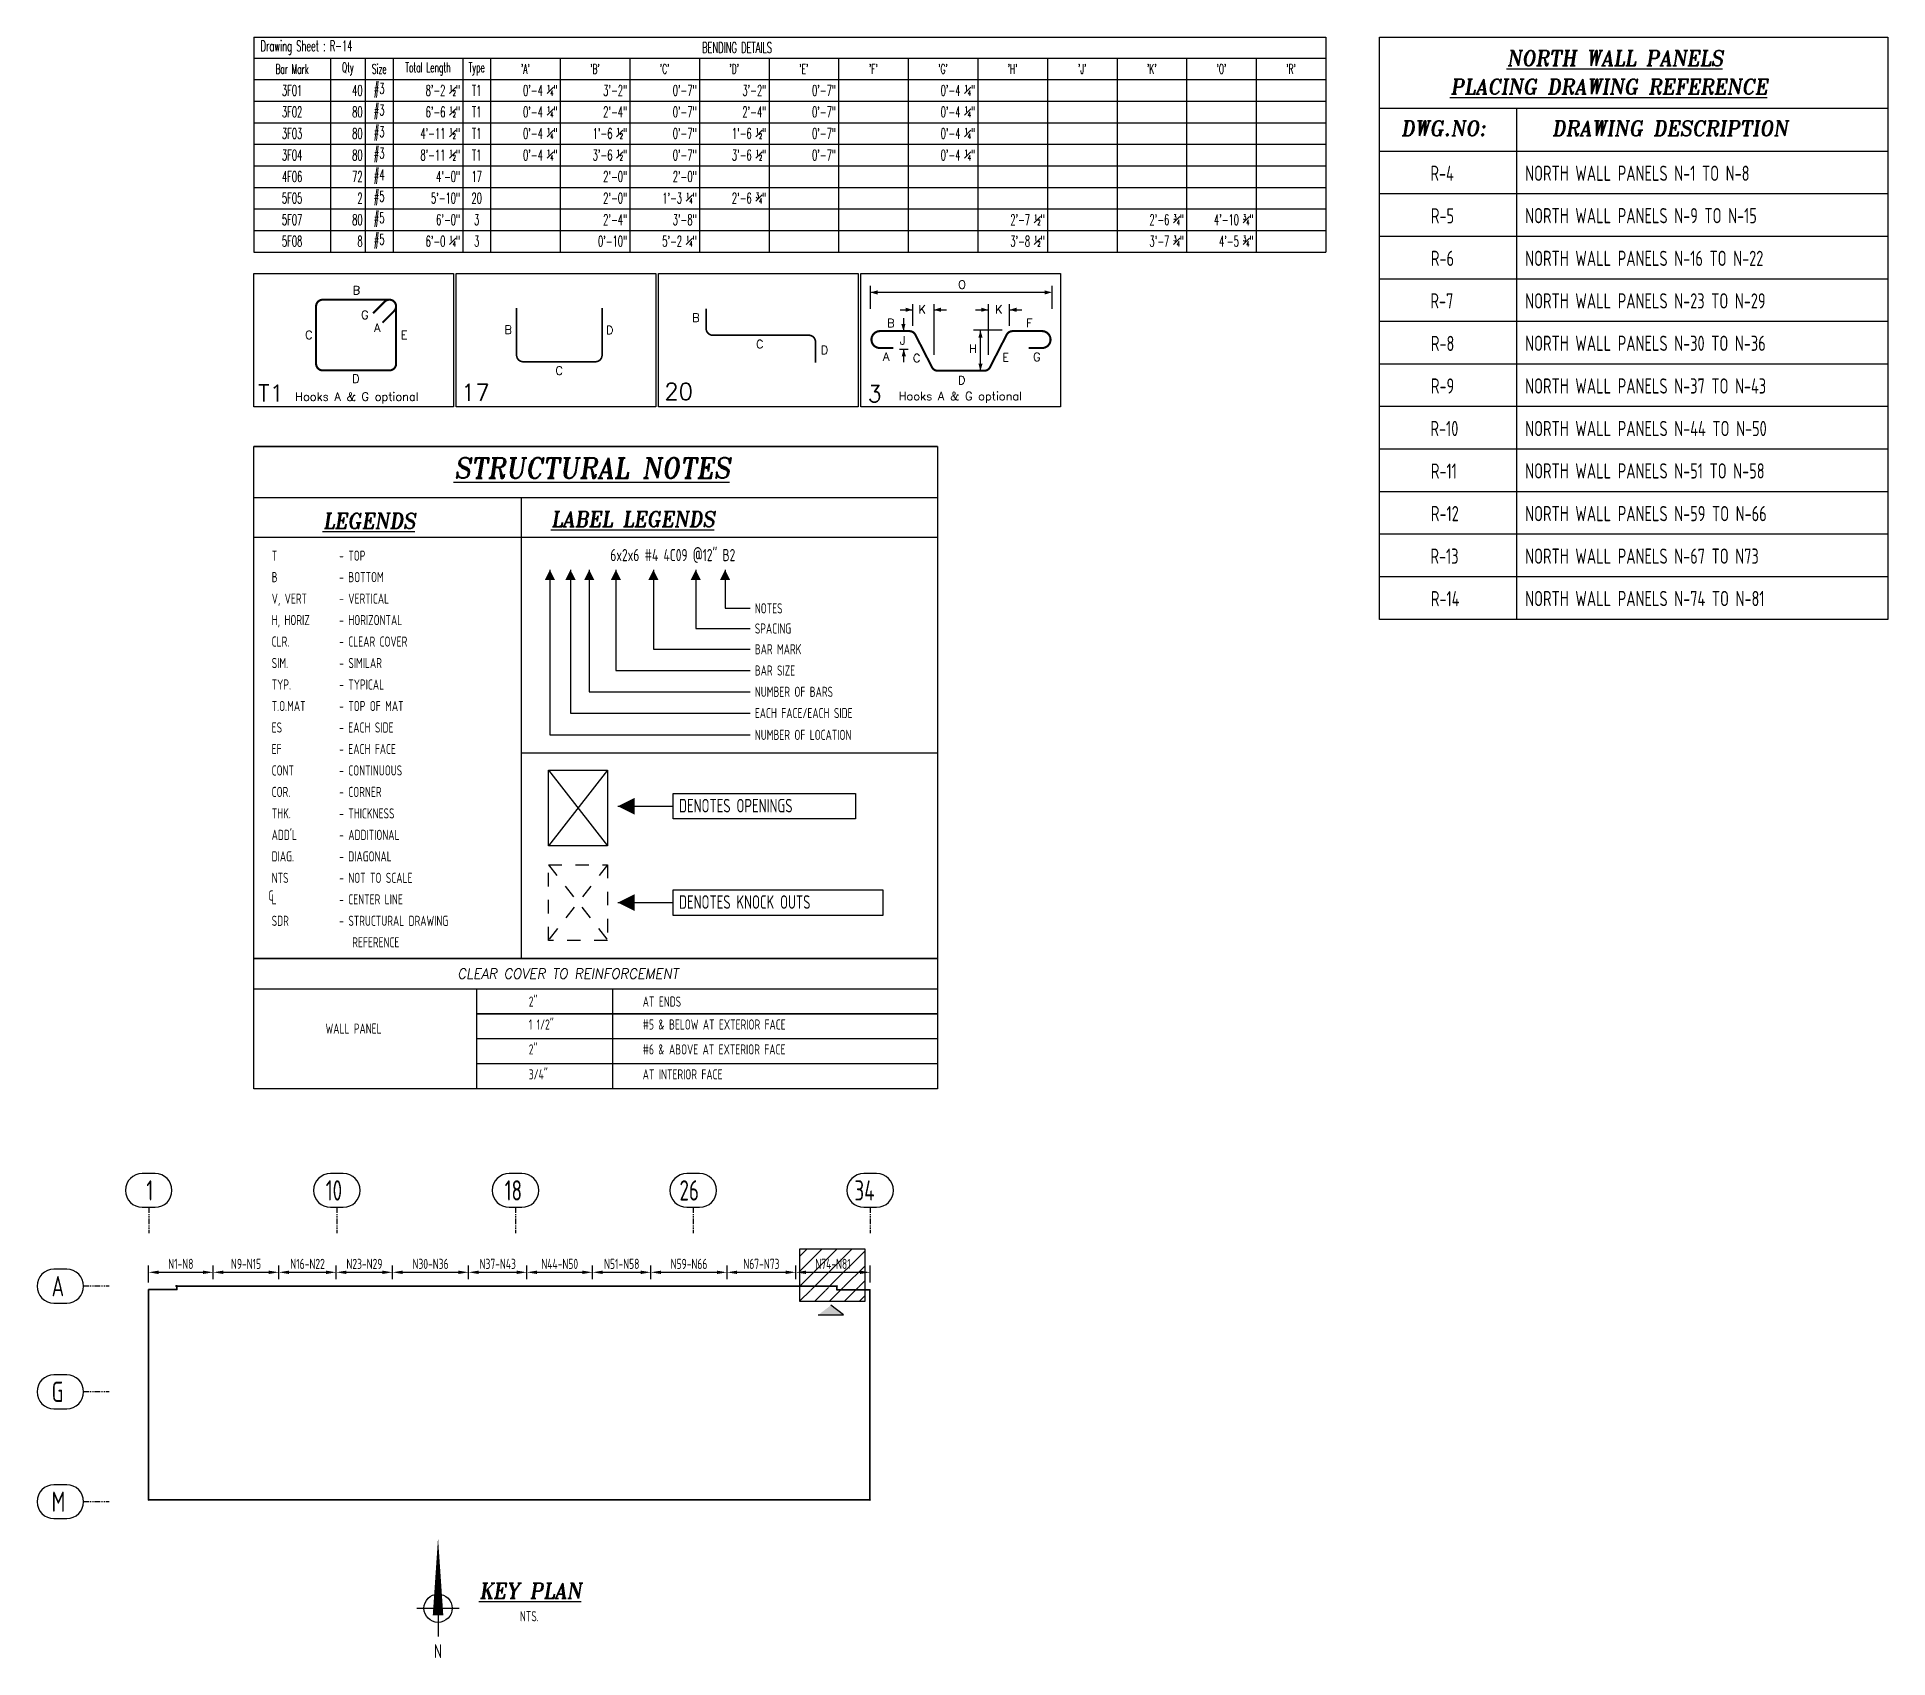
# Model space of a CAD drawing. Header units: inches. Extents: x -3675 to 11984, y -3832 to 1837.
# Drawn here: x 11295.8 to 11706.3, y -3831.4 to -3471.9 of the extents above; entities that cross this region are included whole.
import ezdxf
from ezdxf.enums import TextEntityAlignment as Align

# ---------------------------------------------------------------- set-up
doc = ezdxf.new("R2010")
doc.units = ezdxf.units.IN
doc.header["$MEASUREMENT"] = 0
doc.linetypes.add('HIDDEN', pattern=[6, 3, -3])
doc.linetypes.add('PHANTOM', pattern=[2.5, 1.25, -0.25, 0.25, -0.25, 0.25, -0.25])
doc.layers.get('0').update_dxf_attribs({"linetype": 'CONTINUOUS'})
doc.layers.get('Defpoints').update_dxf_attribs({"linetype": 'CONTINUOUS'})
for name, color, linetype in [('0-25', 7, 'CONTINUOUS'), ('0-25TEXT', 7, 'CONTINUOUS'), ('0-35', 3, 'CONTINUOUS'), ('0-35TEXT', 3, 'CONTINUOUS'), ('0-50', 10, 'CONTINUOUS'), ('BARLIST', 7, 'CONTINUOUS'), ('CADS-BAR-SKETCH', 7, 'CONTINUOUS'), ('GRID', 8, 'PHANTOM'), ('Hatch', 253, 'CONTINUOUS'), ('Hgblock', 7, 'CONTINUOUS'), ('hidden', 7, 'HIDDEN')]:
    doc.layers.add(name, color=color, linetype=linetype)
doc.styles.add('AR', font='ARCHQUIK.shx', dxfattribs={"width": 0.8})
doc.styles.add('ROMANS', font='romans.shx', dxfattribs={"width": 0.57})
doc.styles.add('ROMANT', font='romant')
doc.dimstyles.new('CADS_DIM_48', dxfattribs={"dimscale": 48, "dimtxt": 0.09375, "dimasz": 0.09375, "dimexe": 0.0625, "dimexo": 0.0625, "dimgap": 0.09375, "dimtad": 0, "dimtih": 1, "dimtoh": 1, "dimzin": 1, "dimdsep": 46, "dimlunit": 4, "dimtxsty": 'AR', "dimblk": 'CLOSED', "dimcen": 0.1875, "dimadec": 0, "dimazin": 0, "dimtfac": 1, "dimtofl": 0, "dimtmove": 0, "dimatfit": 1, "dimldrblk": 'DOTBLANK', "dimfxl": 1, "dimtzin": 0, "dimarcsym": 0})

msp = doc.modelspace()

# ---------------------------------------------------------------- texts
at = {"linetype": 'Continuous', "style": 'ROMANT', "oblique": 9, "width": 0.95}
for s, height, p in [('%%UNORTH WALL PANELS', 3.375, (11621.77811, -3478.26836)), ('%%UPLACING DRAWING REFERENCE', 3.375, (11609.25598, -3484.60463)), ('DWG.NO:', 3.375, (11598.29743, -3493.83685)), ('DRAWING DESCRIPTION', 3.375, (11631.77717, -3493.83685)), ('CLEAR COVER TO REINFORCEMENT', 2.25, (11389.04361, -3680.76588))]:
    msp.add_text(s, height=height, dxfattribs=at).set_placement(p)
for s, height, p in [('%%USTRUCTURAL NOTES', 4.5, (11418.91605, -3569.72566)), ('%%ULEGENDS', 3.375, (11369.48352, -3580.91105)), ('%%ULABEL LEGENDS', 3.375, (11427.96326, -3580.50654))]:
    msp.add_text(s, height=height, dxfattribs=at).set_placement(p, align=Align.CENTER)
at = {"color": 7, "linetype": 'Continuous', "style": 'ROMANT', "oblique": 9, "width": 0.95}
msp.add_text('%%UKEY PLAN', height=3.375, dxfattribs=at).set_placement((11405.23078, -3818.21334), align=Align.CENTER)
at = {"layer": '0-35', "style": 'AR', "width": 0.8}
for s, p in [('R-4', (11604.82774, -3503.7994)), ('NORTH WALL PANELS N-1 TO N-8', (11625.83752, -3503.7994)), ('R-5', (11604.93071, -3513.2355)), ('NORTH WALL PANELS N-9 TO N-15', (11625.83752, -3513.20192)), ('R-6', (11604.93071, -3522.6716)), ('NORTH WALL PANELS N-16 TO N-22', (11625.83752, -3522.6716)), ('R-7', (11604.82774, -3532.1077)), ('NORTH WALL PANELS N-23 TO N-29', (11625.83752, -3532.1077)), ('R-8', (11604.93071, -3541.5438)), ('NORTH WALL PANELS N-30 TO N-36', (11625.83752, -3541.51022)), ('R-9', (11604.93071, -3550.97991)), ('NORTH WALL PANELS N-37 TO N-43', (11625.83752, -3550.97991)), ('R-10', (11604.82774, -3560.41601)), ('NORTH WALL PANELS N-44 TO N-50', (11625.83752, -3560.41601)), ('R-11', (11604.93071, -3569.85211)), ('NORTH WALL PANELS N-51 TO N-58', (11625.83752, -3569.81852)), ('R-12', (11604.93071, -3579.28821)), ('NORTH WALL PANELS N-59 TO N-66', (11625.83752, -3579.28821)), ('R-13', (11604.82774, -3588.72431)), ('NORTH WALL PANELS N-67 TO N73', (11625.83752, -3588.72431)), ('R-14', (11604.93071, -3598.16041)), ('NORTH WALL PANELS N-74 TO N-81', (11625.83752, -3598.12682))]:
    msp.add_text(s, height=3.375, dxfattribs=at).set_placement(p)
at = {"layer": '0-35TEXT', "style": 'AR', "width": 0.8}
for s, height, p in [('T', 2.25, (11347.8359, -3588.05152)), ('- TOP', 2.25, (11362.8141, -3588.05152)), ('B', 2.25, (11347.8359, -3592.8158)), ('- BOTTOM', 2.25, (11362.8141, -3592.8158)), ('V, VERT', 2.25, (11347.8359, -3597.58008)), ('- VERTICAL', 2.25, (11362.8141, -3597.58008)), ('H, HORIZ', 2.25, (11347.8359, -3602.34436)), ('- HORIZONTAL', 2.25, (11362.8141, -3602.34436)), ('NOTES', 2.25, (11454.98407, -3599.73202)), ('SPACING', 2.25, (11454.98407, -3604.21222)), ('CLR.', 2.25, (11347.8359, -3607.10864)), ('- CLEAR COVER', 2.25, (11362.8141, -3607.10864)), ('BAR MARK', 2.25, (11454.98407, -3608.8117)), ('SIM.', 2.25, (11347.8359, -3611.87293)), ('- SIMILAR', 2.25, (11362.8141, -3611.87293)), ('BAR SIZE', 2.25, (11454.98407, -3613.5304)), ('TYP.', 2.25, (11347.8359, -3616.63721)), ('- TYPICAL', 2.25, (11362.8141, -3616.63721)), ('NUMBER OF BARS', 2.25, (11454.98407, -3618.24911)), ('T.O.MAT', 2.25, (11347.8359, -3621.40149)), ('- TOP OF MAT', 2.25, (11362.8141, -3621.40149)), ('EACH FACE/EACH SIDE', 2.25, (11454.98407, -3622.96781)), ('ES', 2.25, (11347.8359, -3626.16577)), ('- EACH SIDE', 2.25, (11362.8141, -3626.16577)), ('EF', 2.25, (11347.8359, -3630.93005)), ('- EACH FACE', 2.25, (11362.8141, -3630.93005)), ('NUMBER OF LOCATION', 2.25, (11454.98407, -3627.80579)), ('CONT', 2.25, (11347.8359, -3635.69433)), ('- CONTINUOUS', 2.25, (11362.8141, -3635.69433)), ('COR.', 2.25, (11347.8359, -3640.45861)), ('- CORNER', 2.25, (11362.8141, -3640.45861)), ('DENOTES OPENINGS', 3, (11438.18372, -3643.87785)), ('THK.', 2.25, (11347.8359, -3645.22289)), ('- THICKNESS', 2.25, (11362.8141, -3645.22289)), ("ADD'L", 2.25, (11347.8359, -3649.98717)), ('- ADDITIONAL', 2.25, (11362.8141, -3649.98717)), ('DIAG.', 2.25, (11347.8359, -3654.75145)), ('- DIAGONAL', 2.25, (11362.8141, -3654.75145)), ('NTS', 2.25, (11347.8359, -3659.51573)), ('- NOT TO SCALE', 2.25, (11362.8141, -3659.51573)), ('- CENTER LINE', 2.25, (11362.8141, -3664.28001)), ('DENOTES KNOCK OUTS', 3, (11438.18372, -3665.25477)), ('SDR', 2.25, (11347.8359, -3669.04429)), ('- STRUCTURAL DRAWING', 2.25, (11362.8141, -3669.04429)), ('REFERENCE', 2.25, (11365.70347, -3673.80857)), ('2"', 2.25, (11404.85874, -3686.95626)), ('AT ENDS', 2.25, (11430.13187, -3686.95626)), ('1 1/2"', 2.25, (11404.85874, -3692.04356)), ('#5 & BELOW AT EXTERIOR FACE  ', 2.25, (11430.13187, -3692.04356)), ('WALL PANEL', 2.25, (11359.77967, -3692.94744)), ('2"', 2.25, (11404.85874, -3697.56924)), ('#6 & ABOVE AT EXTERIOR FACE   ', 2.25, (11430.13187, -3697.56924)), ('3/4"', 2.25, (11404.85874, -3703.09491)), ('AT INTERIOR FACE   ', 2.25, (11430.13187, -3703.09491)), ('NTS.', 2.25, (11402.89523, -3823.29054))]:
    msp.add_text(s, height=height, dxfattribs=at).set_placement(p)
msp.add_text('6x2x6 #4 4C09 @12" B2', height=2.7, dxfattribs=at).set_placement((11450.65683, -3588.15038), align=Align.RIGHT)
at = {"layer": '0-50', "style": 'AR', "width": 0.8}
for s, p in [('1', (11320.03515, -3729.96567)), ('10', (11359.8187, -3729.96567)), ('18', (11399.50824, -3729.96567)), ('26', (11438.27754, -3729.96567)), ('34', (11477.08506, -3729.96567)), ('A', (11299.04268, -3751.19742)), ('G', (11299.04268, -3774.63317)), ('M', (11299.04268, -3799.00594))]:
    msp.add_text(s, height=4.5, dxfattribs=at).set_placement(p)

# ---------------------------------------------------------------- blocks, each defined once
blk = doc.blocks.new('leadrblk')
blk.add_lwpolyline([(0, 0, 0, 1, 0), (1, 0, 1, 1, 0)], format="xyseb")
blk = doc.blocks.new('A$C2A293661')
at = {"layer": '0-35TEXT', "style": 'AR', "width": 0.8}
for s, p in [('C', (-0.72, 0.84)), ('L', (0, 0))]:
    blk.add_text(s, height=2.25, dxfattribs=at).set_placement(p)
blk = doc.blocks.new('*D1264')
at = {"layer": '0-35', "color": 0, "lineweight": -2, "transparency": 16777216}
for p, q in [((11320.49, -3748.17), (11320.49, -3744.38)), ((11322.74, -3745.88), (11332.62, -3745.88)), ((11334.87, -3747.38), (11334.87, -3744.38))]:
    blk.add_line(p, q, dxfattribs=at)
at = {"layer": '0-35', "color": 0, "transparency": 16777216}
for points in [[(11322.74, -3745.51), (11322.74, -3746.26), (11320.49, -3745.88)], [(11332.62, -3745.51), (11332.62, -3746.26), (11334.87, -3745.88)]]:
    blk.add_solid(points, dxfattribs=at)
at = {"layer": 'Defpoints', "color": 0, "transparency": 16777216}
for p in [(11334.87, -3745.88), (11320.49, -3749.67), (11334.87, -3748.88)]:
    blk.add_point(p, dxfattribs=at)
at = {"layer": '0-35', "color": 0, "transparency": 16777216, "insert": (11327.68, -3744.01), "char_height": 2.25, "attachment_point": 5, "style": 'AR'}
blk.add_mtext('N1-N8', dxfattribs=at)
blk = doc.blocks.new('_DotBlank')
at = {"layer": '0-35', "color": 0, "lineweight": -2}
blk.add_line((-0.5, 0), (-1, 0), dxfattribs=at)
blk.add_circle((0, 0), 0.5, dxfattribs=at)
blk = doc.blocks.new('*D1265')
at = {"layer": '0-35', "color": 0, "lineweight": -2, "transparency": 16777216}
for p, q in [((11334.87, -3747.38), (11334.87, -3744.38)), ((11337.12, -3745.88), (11347.18, -3745.88)), ((11349.43, -3747.38), (11349.43, -3744.38))]:
    blk.add_line(p, q, dxfattribs=at)
at = {"layer": '0-35', "color": 0, "transparency": 16777216}
for points in [[(11337.12, -3745.51), (11337.12, -3746.26), (11334.87, -3745.88)], [(11347.18, -3745.51), (11347.18, -3746.26), (11349.43, -3745.88)]]:
    blk.add_solid(points, dxfattribs=at)
at = {"layer": 'Defpoints', "color": 0, "transparency": 16777216}
for p in [(11349.43, -3745.88), (11334.87, -3748.88), (11349.43, -3748.88)]:
    blk.add_point(p, dxfattribs=at)
at = {"layer": '0-35', "color": 0, "transparency": 16777216, "insert": (11342.15, -3744.01), "char_height": 2.25, "attachment_point": 5, "style": 'AR'}
blk.add_mtext('N9-N15', dxfattribs=at)
blk = doc.blocks.new('*D1266')
at = {"layer": '0-35', "color": 0, "lineweight": -2, "transparency": 16777216}
for p, q in [((11349.43, -3747.38), (11349.43, -3744.38)), ((11351.68, -3745.88), (11359.91, -3745.88)), ((11362.16, -3747.38), (11362.16, -3744.38))]:
    blk.add_line(p, q, dxfattribs=at)
at = {"layer": '0-35', "color": 0, "transparency": 16777216}
for points in [[(11351.68, -3745.51), (11351.68, -3746.26), (11349.43, -3745.88)], [(11359.91, -3745.51), (11359.91, -3746.26), (11362.16, -3745.88)]]:
    blk.add_solid(points, dxfattribs=at)
at = {"layer": 'Defpoints', "color": 0, "transparency": 16777216}
for p in [(11362.16, -3745.88), (11349.43, -3748.88), (11362.16, -3748.88)]:
    blk.add_point(p, dxfattribs=at)
at = {"layer": '0-35', "color": 0, "transparency": 16777216, "insert": (11355.79, -3744.01), "char_height": 2.25, "attachment_point": 5, "style": 'AR'}
blk.add_mtext('N16-N22', dxfattribs=at)
blk = doc.blocks.new('*D1267')
at = {"layer": '0-35', "color": 0, "lineweight": -2, "transparency": 16777216}
for p, q in [((11362.16, -3747.38), (11362.16, -3744.38)), ((11364.41, -3745.88), (11372.38, -3745.88)), ((11374.63, -3747.38), (11374.63, -3744.38))]:
    blk.add_line(p, q, dxfattribs=at)
at = {"layer": '0-35', "color": 0, "transparency": 16777216}
for points in [[(11364.41, -3745.51), (11364.41, -3746.26), (11362.16, -3745.88)], [(11372.38, -3745.51), (11372.38, -3746.26), (11374.63, -3745.88)]]:
    blk.add_solid(points, dxfattribs=at)
at = {"layer": 'Defpoints', "color": 0, "transparency": 16777216}
for p in [(11374.63, -3745.88), (11362.16, -3748.88), (11374.63, -3748.88)]:
    blk.add_point(p, dxfattribs=at)
at = {"layer": '0-35', "color": 0, "transparency": 16777216, "insert": (11368.4, -3744.01), "char_height": 2.25, "attachment_point": 5, "style": 'AR'}
blk.add_mtext('N23-N29', dxfattribs=at)
blk = doc.blocks.new('*D1268')
at = {"layer": '0-35', "color": 0, "lineweight": -2, "transparency": 16777216}
for p, q in [((11374.63, -3747.38), (11374.63, -3744.38)), ((11376.88, -3745.88), (11389.25, -3745.88)), ((11391.5, -3747.38), (11391.5, -3744.38))]:
    blk.add_line(p, q, dxfattribs=at)
at = {"layer": '0-35', "color": 0, "transparency": 16777216}
for points in [[(11376.88, -3745.51), (11376.88, -3746.26), (11374.63, -3745.88)], [(11389.25, -3745.51), (11389.25, -3746.26), (11391.5, -3745.88)]]:
    blk.add_solid(points, dxfattribs=at)
at = {"layer": 'Defpoints', "color": 0, "transparency": 16777216}
for p in [(11391.5, -3745.88), (11374.63, -3748.88), (11391.5, -3748.88)]:
    blk.add_point(p, dxfattribs=at)
at = {"layer": '0-35', "color": 0, "transparency": 16777216, "insert": (11383.07, -3744.01), "char_height": 2.25, "attachment_point": 5, "style": 'AR'}
blk.add_mtext('N30-N36', dxfattribs=at)
blk = doc.blocks.new('*D1269')
at = {"layer": '0-35', "color": 0, "lineweight": -2, "transparency": 16777216}
for p, q in [((11391.5, -3747.38), (11391.5, -3744.38)), ((11393.75, -3745.88), (11402.19, -3745.88)), ((11404.44, -3747.38), (11404.44, -3744.38))]:
    blk.add_line(p, q, dxfattribs=at)
at = {"layer": '0-35', "color": 0, "transparency": 16777216}
for points in [[(11393.75, -3745.51), (11393.75, -3746.26), (11391.5, -3745.88)], [(11402.19, -3745.51), (11402.19, -3746.26), (11404.44, -3745.88)]]:
    blk.add_solid(points, dxfattribs=at)
at = {"layer": 'Defpoints', "color": 0, "transparency": 16777216}
for p in [(11404.44, -3745.88), (11391.5, -3748.88), (11404.44, -3748.88)]:
    blk.add_point(p, dxfattribs=at)
at = {"layer": '0-35', "color": 0, "transparency": 16777216, "insert": (11397.97, -3744.01), "char_height": 2.25, "attachment_point": 5, "style": 'AR'}
blk.add_mtext('N37-N43', dxfattribs=at)
blk = doc.blocks.new('*D1270')
at = {"layer": '0-35', "color": 0, "lineweight": -2, "transparency": 16777216}
for p, q in [((11404.44, -3747.38), (11404.44, -3744.38)), ((11406.69, -3745.88), (11416.75, -3745.88)), ((11419, -3747.38), (11419, -3744.38))]:
    blk.add_line(p, q, dxfattribs=at)
at = {"layer": '0-35', "color": 0, "transparency": 16777216}
for points in [[(11406.69, -3745.51), (11406.69, -3746.26), (11404.44, -3745.88)], [(11416.75, -3745.51), (11416.75, -3746.26), (11419, -3745.88)]]:
    blk.add_solid(points, dxfattribs=at)
at = {"layer": 'Defpoints', "color": 0, "transparency": 16777216}
for p in [(11419, -3745.88), (11404.44, -3748.88), (11419, -3748.88)]:
    blk.add_point(p, dxfattribs=at)
at = {"layer": '0-35', "color": 0, "transparency": 16777216, "insert": (11411.72, -3744.01), "char_height": 2.25, "attachment_point": 5, "style": 'AR'}
blk.add_mtext('N44-N50', dxfattribs=at)
blk = doc.blocks.new('*D1271')
at = {"layer": '0-35', "color": 0, "lineweight": -2, "transparency": 16777216}
for p, q in [((11419, -3747.38), (11419, -3744.38)), ((11421.25, -3745.88), (11429.7, -3745.88)), ((11431.95, -3747.38), (11431.95, -3744.38))]:
    blk.add_line(p, q, dxfattribs=at)
at = {"layer": '0-35', "color": 0, "transparency": 16777216}
for points in [[(11421.25, -3745.51), (11421.25, -3746.26), (11419, -3745.88)], [(11429.7, -3745.51), (11429.7, -3746.26), (11431.95, -3745.88)]]:
    blk.add_solid(points, dxfattribs=at)
at = {"layer": 'Defpoints', "color": 0, "transparency": 16777216}
for p in [(11431.95, -3745.88), (11419, -3748.88), (11431.95, -3748.88)]:
    blk.add_point(p, dxfattribs=at)
at = {"layer": '0-35', "color": 0, "transparency": 16777216, "insert": (11425.47, -3744.01), "char_height": 2.25, "attachment_point": 5, "style": 'AR'}
blk.add_mtext('N51-N58', dxfattribs=at)
blk = doc.blocks.new('*D1272')
at = {"layer": '0-35', "color": 0, "lineweight": -2, "transparency": 16777216}
for p, q in [((11431.95, -3747.38), (11431.95, -3744.38)), ((11434.2, -3745.88), (11446.57, -3745.88)), ((11448.82, -3747.38), (11448.82, -3744.38))]:
    blk.add_line(p, q, dxfattribs=at)
at = {"layer": '0-35', "color": 0, "transparency": 16777216}
for points in [[(11434.2, -3745.51), (11434.2, -3746.26), (11431.95, -3745.88)], [(11446.57, -3745.51), (11446.57, -3746.26), (11448.82, -3745.88)]]:
    blk.add_solid(points, dxfattribs=at)
at = {"layer": 'Defpoints', "color": 0, "transparency": 16777216}
for p in [(11448.82, -3745.88), (11431.95, -3748.88), (11448.82, -3748.88)]:
    blk.add_point(p, dxfattribs=at)
at = {"layer": '0-35', "color": 0, "transparency": 16777216, "insert": (11440.39, -3744.01), "char_height": 2.25, "attachment_point": 5, "style": 'AR'}
blk.add_mtext('N59-N66', dxfattribs=at)
blk = doc.blocks.new('*D1273')
at = {"layer": '0-35', "color": 0, "lineweight": -2, "transparency": 16777216}
for p, q in [((11448.82, -3747.38), (11448.82, -3744.38)), ((11451.07, -3745.88), (11461.83, -3745.88)), ((11464.08, -3747.38), (11464.08, -3744.38))]:
    blk.add_line(p, q, dxfattribs=at)
at = {"layer": '0-35', "color": 0, "transparency": 16777216}
for points in [[(11451.07, -3745.51), (11451.07, -3746.26), (11448.82, -3745.88)], [(11461.83, -3745.51), (11461.83, -3746.26), (11464.08, -3745.88)]]:
    blk.add_solid(points, dxfattribs=at)
at = {"layer": 'Defpoints', "color": 0, "transparency": 16777216}
for p in [(11464.08, -3745.88), (11448.82, -3748.88), (11464.08, -3748.88)]:
    blk.add_point(p, dxfattribs=at)
at = {"layer": '0-35', "color": 0, "transparency": 16777216, "insert": (11456.45, -3744.01), "char_height": 2.25, "attachment_point": 5, "style": 'AR'}
blk.add_mtext('N67-N73', dxfattribs=at)
blk = doc.blocks.new('*U1209')
at = {"layer": 'Hgblock', "color": 3}
for p, q in [((-0.375, 0), (0.375, 0)), ((0, 0), (0, -0.5))]:
    blk.add_line(p, q, dxfattribs=at)
blk.add_lwpolyline([(0, 1.25, 0, 0.187, 0), (0, -0.125, 0.187, 0.187, 0)], format="xyseb", dxfattribs=at)
blk.add_circle((0, 0), 0.25, dxfattribs=at)
at = {"layer": 'Hgblock', "color": 3, "style": 'AR', "width": 0.8}
blk.add_text('N', height=0.244, dxfattribs=at).set_placement((0, -0.761), align=Align.MIDDLE)
blk = doc.blocks.new('*D1274')
at = {"layer": '0-35', "color": 0, "lineweight": -2, "transparency": 16777216}
for p, q in [((11464.08, -3747.38), (11464.08, -3744.38)), ((11466.33, -3745.88), (11478.33, -3745.88)), ((11480.58, -3748.17), (11480.58, -3744.38))]:
    blk.add_line(p, q, dxfattribs=at)
at = {"layer": '0-35', "color": 0, "transparency": 16777216}
for points in [[(11466.33, -3745.51), (11466.33, -3746.26), (11464.08, -3745.88)], [(11478.33, -3745.51), (11478.33, -3746.26), (11480.58, -3745.88)]]:
    blk.add_solid(points, dxfattribs=at)
at = {"layer": 'Defpoints', "color": 0, "transparency": 16777216}
for p in [(11480.58, -3745.88), (11464.08, -3748.88), (11480.58, -3749.67)]:
    blk.add_point(p, dxfattribs=at)
at = {"layer": '0-35', "color": 0, "transparency": 16777216, "insert": (11472.33, -3744.01), "char_height": 2.25, "attachment_point": 5, "style": 'AR'}
blk.add_mtext('N74-N81', dxfattribs=at)
blk = doc.blocks.new('*T1352')
at = {"layer": 'BARLIST', "color": 0, "linetype": 'ByBlock', "lineweight": -2, "transparency": 16777216}
for p, q in [((0, 0), (237.77, 0)), ((0, 0), (0, -47.69)), ((237.77, 0), (237.77, -47.69)), ((0, -4.72), (237.77, -4.72)), ((17.01, -4.72), (17.01, -47.69)), ((24.73, -4.72), (24.73, -47.69)), ((30.91, -4.72), (30.91, -47.69)), ((46.35, -4.72), (46.35, -47.69)), ((52.52, -4.72), (52.52, -47.69)), ((67.96, -4.72), (67.96, -47.69)), ((83.4, -4.72), (83.4, -47.69)), ((98.83, -4.72), (98.83, -47.69)), ((114.27, -4.72), (114.27, -47.69)), ((129.71, -4.72), (129.71, -47.69)), ((145.15, -4.72), (145.15, -47.69)), ((160.58, -4.72), (160.58, -47.69)), ((176.02, -4.72), (176.02, -47.69)), ((191.46, -4.72), (191.46, -47.69)), ((206.89, -4.72), (206.89, -47.69)), ((222.33, -4.72), (222.33, -47.69)), ((0, -9.45), (237.77, -9.45)), ((0, -14.23), (237.77, -14.23)), ((0, -19.01), (237.77, -19.01)), ((0, -23.79), (237.77, -23.79)), ((0, -28.57), (237.77, -28.57)), ((0, -33.35), (237.77, -33.35)), ((0, -38.13), (237.77, -38.13)), ((0, -42.91), (237.77, -42.91)), ((0, -47.69), (237.77, -47.69))]:
    blk.add_line(p, q, dxfattribs=at)
at = {"layer": 'BARLIST', "color": 0, "transparency": 16777216, "style": 'ROMANS'}
for s, insert, char_height, width, attachment_point in [(' Drawing Sheet : R-14', (0.59, -2.36), 2.3622, 97.6535, 4), ('BENDING DETAILS', (99.43, -2.36), 2.3622, 137.752, 4), ('Bar Mark', (8.5, -7.09), 2.126, 15.8268, 5), ('Qty', (20.87, -7.09), 2.126, 6.5433, 5), ('Size', (27.82, -7.09), 2.126, 4.9961, 5), ('Total Length', (38.63, -7.09), 2.126, 14.2559, 5), ('Type', (49.44, -7.09), 2.126, 4.9961, 5), ("'A'", (60.24, -7.09), 2.126, 14.2559, 5), ("'B'", (75.68, -7.09), 2.126, 14.2559, 5), ("'C'", (91.12, -7.09), 2.126, 14.2559, 5), ("'D'", (106.55, -7.09), 2.126, 14.2559, 5), ("'E'", (121.99, -7.09), 2.126, 14.2559, 5), ("'F'", (137.43, -7.09), 2.126, 14.2559, 5), ("'G'", (152.86, -7.09), 2.126, 14.2559, 5), ("'H'", (168.3, -7.09), 2.126, 14.2559, 5), ("'J'", (183.74, -7.09), 2.126, 14.2559, 5), ("'K'", (199.18, -7.09), 2.126, 14.2559, 5), ("'O'", (214.61, -7.09), 2.126, 14.2559, 5), ("'R'", (230.05, -7.09), 2.126, 14.2559, 5), ('3F01', (8.5, -11.84), 2.362, 15.8268, 5), ('40', (24.14, -11.84), 2.362, 6.5433, 6), ('#3', (27.82, -11.84), 2.362, 4.9961, 5), ('8\'-2 {\\H0.5x;\\S1#2;}"', (45.76, -11.84), 2.3622, 14.2559, 6), ('T1', (49.44, -11.84), 2.362, 4.9961, 5), ('0\'-4 {\\H0.5x;\\S1#4;}"', (67.37, -11.84), 2.3622, 14.2559, 6), ('3\'-2"', (82.81, -11.84), 2.362, 14.2559, 6), ('0\'-7"', (98.24, -11.84), 2.362, 14.2559, 6), ('3\'-2"', (113.68, -11.84), 2.362, 14.2559, 6), ('0\'-7"', (129.12, -11.84), 2.362, 14.2559, 6), ('0\'-4 {\\H0.5x;\\S1#4;}"', (159.99, -11.84), 2.3622, 14.2559, 6), ('3F02', (8.5, -16.62), 2.362, 15.8268, 5), ('80', (24.14, -16.62), 2.362, 6.5433, 6), ('#3', (27.82, -16.62), 2.362, 4.9961, 5), ('6\'-6 {\\H0.5x;\\S1#2;}"', (45.76, -16.62), 2.3622, 14.2559, 6), ('T1', (49.44, -16.62), 2.362, 4.9961, 5), ('0\'-4 {\\H0.5x;\\S1#4;}"', (67.37, -16.62), 2.3622, 14.2559, 6), ('2\'-4"', (82.81, -16.62), 2.362, 14.2559, 6), ('0\'-7"', (98.24, -16.62), 2.362, 14.2559, 6), ('2\'-4"', (113.68, -16.62), 2.362, 14.2559, 6), ('0\'-7"', (129.12, -16.62), 2.362, 14.2559, 6), ('0\'-4 {\\H0.5x;\\S1#4;}"', (159.99, -16.62), 2.3622, 14.2559, 6), ('3F03', (8.5, -21.4), 2.362, 15.8268, 5), ('80', (24.14, -21.4), 2.362, 6.5433, 6), ('#3', (27.82, -21.4), 2.362, 4.9961, 5), ('4\'-11 {\\H0.5x;\\S1#2;}"', (45.76, -21.4), 2.3622, 14.2559, 6), ('T1', (49.44, -21.4), 2.362, 4.9961, 5), ('0\'-4 {\\H0.5x;\\S1#4;}"', (67.37, -21.4), 2.3622, 14.2559, 6), ('1\'-6 {\\H0.5x;\\S1#2;}"', (82.81, -21.4), 2.3622, 14.2559, 6), ('0\'-7"', (98.24, -21.4), 2.362, 14.2559, 6), ('1\'-6 {\\H0.5x;\\S1#2;}"', (113.68, -21.4), 2.3622, 14.2559, 6), ('0\'-7"', (129.12, -21.4), 2.362, 14.2559, 6), ('0\'-4 {\\H0.5x;\\S1#4;}"', (159.99, -21.4), 2.3622, 14.2559, 6), ('#3', (27.82, -26.18), 2.362, 4.9961, 5), ('3F04', (8.5, -26.18), 2.362, 15.8268, 5), ('80', (24.14, -26.18), 2.362, 6.5433, 6), ('8\'-11 {\\H0.5x;\\S1#2;}"', (45.76, -26.18), 2.3622, 14.2559, 6), ('T1', (49.44, -26.18), 2.362, 4.9961, 5), ('0\'-4 {\\H0.5x;\\S1#4;}"', (67.37, -26.18), 2.3622, 14.2559, 6), ('3\'-6 {\\H0.5x;\\S1#2;}"', (82.81, -26.18), 2.3622, 14.2559, 6), ('0\'-7"', (98.24, -26.18), 2.362, 14.2559, 6), ('3\'-6 {\\H0.5x;\\S1#2;}"', (113.68, -26.18), 2.3622, 14.2559, 6), ('0\'-7"', (129.12, -26.18), 2.362, 14.2559, 6), ('0\'-4 {\\H0.5x;\\S1#4;}"', (159.99, -26.18), 2.3622, 14.2559, 6), ('4F06', (8.5, -30.96), 2.362, 15.8268, 5), ('72', (24.14, -30.96), 2.362, 6.5433, 6), ('#4', (27.82, -30.96), 2.362, 4.9961, 5), ('4\'-0"', (45.76, -30.96), 2.362, 14.2559, 6), ('17', (49.44, -30.96), 2.362, 4.9961, 5), ('2\'-0"', (82.81, -30.96), 2.362, 14.2559, 6), ('2\'-0"', (98.24, -30.96), 2.362, 14.2559, 6), ('5F05', (8.5, -35.74), 2.362, 15.8268, 5), ('2', (24.14, -35.74), 2.36, 6.5433, 6), ('#5', (27.82, -35.74), 2.362, 4.9961, 5), ('5\'-10"', (45.76, -35.74), 2.362, 14.2559, 6), ('20', (49.44, -35.74), 2.362, 4.9961, 5), ('2\'-0"', (82.81, -35.74), 2.362, 14.2559, 6), ('1\'-3 {\\H0.5x;\\S1#4;}"', (98.24, -35.74), 2.3622, 14.2559, 6), ('2\'-6 {\\H0.5x;\\S3#4;}"', (113.68, -35.74), 2.3622, 14.2559, 6), ('5F07', (8.5, -40.52), 2.362, 15.8268, 5), ('80', (24.14, -40.52), 2.362, 6.5433, 6), ('#5', (27.82, -40.52), 2.362, 4.9961, 5), ('6\'-0"', (45.76, -40.52), 2.362, 14.2559, 6), ('3', (49.44, -40.52), 2.36, 4.9961, 5), ('2\'-4"', (82.81, -40.52), 2.362, 14.2559, 6), ('3\'-8"', (98.24, -40.52), 2.362, 14.2559, 6), ('2\'-7 {\\H0.5x;\\S1#2;}"', (175.43, -40.52), 2.3622, 14.2559, 6), ('2\'-6 {\\H0.5x;\\S3#4;}"', (206.3, -40.52), 2.3622, 14.2559, 6), ('4\'-10 {\\H0.5x;\\S3#4;}"', (221.74, -40.52), 2.3622, 14.2559, 6), ('5F08', (8.5, -45.3), 2.362, 15.8268, 5), ('8', (24.14, -45.3), 2.36, 6.5433, 6), ('#5', (27.82, -45.3), 2.362, 4.9961, 5), ('6\'-0 {\\H0.5x;\\S1#4;}"', (45.76, -45.3), 2.3622, 14.2559, 6), ('3', (49.44, -45.3), 2.36, 4.9961, 5), ('0\'-10"', (82.81, -45.3), 2.362, 14.2559, 6), ('5\'-2 {\\H0.5x;\\S1#4;}"', (98.24, -45.3), 2.3622, 14.2559, 6), ('3\'-8 {\\H0.5x;\\S1#2;}"', (175.43, -45.3), 2.3622, 14.2559, 6), ('3\'-7 {\\H0.5x;\\S3#4;}"', (206.3, -45.3), 2.3622, 14.2559, 6), ('4\'-5 {\\H0.5x;\\S3#4;}"', (221.74, -45.3), 2.3622, 14.2559, 6)]:
    blk.add_mtext(s, dxfattribs=dict(at, insert=insert, char_height=char_height, width=width, attachment_point=attachment_point))
blk = doc.blocks.new('T1')
at = {"layer": 'CADS-BAR-SKETCH'}
blk.add_lwpolyline([(0, 0), (0, 1), (1.5, 1), (1.5, 0)], close=True, dxfattribs=at)
at = {"layer": 'CADS-BAR-SKETCH', "const_width": 0.0156}
for points in [[(0.468, 0.754, -0.414214), (0.518, 0.804, 0.414214), (0.468, 0.754), (0.468, 0.323, 0.414214), (0.518, 0.273), (1.019, 0.273, 0.414214), (1.069, 0.323), (1.069, 0.754, 0.668179), (0.983, 0.789), (0.896, 0.702)], [(0.966, 0.631), (1.054, 0.719, 0.668179), (1.019, 0.804), (0.518, 0.804)]]:
    blk.add_lwpolyline(points, format="xyb", dxfattribs=at)
at = {"layer": 'CADS-BAR-SKETCH', "style": 'ROMANS'}
for s, height, p in [('B', 0.0625, (0.742, 0.844)), ('G', 0.0625, (0.806, 0.659)), ('C', 0.0625, (0.386, 0.508)), ('A', 0.0625, (0.903, 0.563)), ('E', 0.0625, (1.103, 0.508)), ('T1', 0.125, (0.033, 0.039)), ('D', 0.0625, (0.739, 0.179)), ('Hooks A & G optional', 0.0625, (0.311, 0.045))]:
    blk.add_text(s, height=height, dxfattribs=at).set_placement(p)
blk = doc.blocks.new('17')
at = {"layer": 'CADS-BAR-SKETCH'}
blk.add_lwpolyline([(0, 0), (0, 1), (1.5, 1), (1.5, 0)], close=True, dxfattribs=at)
at = {"layer": 'CADS-BAR-SKETCH', "const_width": 0.0125}
blk.add_lwpolyline([(0.454, 0.741), (0.454, 0.388, 0.414214), (0.504, 0.338), (1.046, 0.338, 0.414214), (1.096, 0.388), (1.096, 0.741)], format="xyb", dxfattribs=at)
at = {"layer": 'CADS-BAR-SKETCH', "style": 'ROMANS'}
for s, height, p in [('B', 0.0625, (0.363, 0.547)), ('D', 0.0625, (1.125, 0.544)), ('C', 0.0625, (0.746, 0.24)), ('17', 0.125, (0.037, 0.045))]:
    blk.add_text(s, height=height, dxfattribs=at).set_placement(p)
blk = doc.blocks.new('20')
at = {"layer": 'CADS-BAR-SKETCH'}
blk.add_lwpolyline([(0, 0), (0, 1), (1.5, 1), (1.5, 0)], close=True, dxfattribs=at)
at = {"layer": 'CADS-BAR-SKETCH', "const_width": 0.0125}
blk.add_lwpolyline([(0.358, 0.737), (0.358, 0.587, 0.414214), (0.408, 0.537), (1.129, 0.537, -0.414214), (1.179, 0.487), (1.179, 0.331)], format="xyb", dxfattribs=at)
at = {"layer": 'CADS-BAR-SKETCH', "style": 'ROMANS'}
for s, height, p in [('B', 0.0625, (0.252, 0.638)), ('C', 0.0625, (0.732, 0.439)), ('D', 0.0625, (1.219, 0.395)), ('20', 0.125, (0.044, 0.052))]:
    blk.add_text(s, height=height, dxfattribs=at).set_placement(p)
blk = doc.blocks.new('3')
at = {"layer": 'CADS-BAR-SKETCH'}
for p, q in [((0.071, 0.908), (0.071, 0.736)), ((1.423, 0.859), (0.081, 0.859)), ((1.434, 0.908), (1.434, 0.736)), ((0.294, 0.728), (0.389, 0.728)), ((0.389, 0.77), (0.389, 0.607)), ((0.547, 0.77), (0.547, 0.39)), ((0.547, 0.728), (0.642, 0.728)), ((0.547, 0.728), (0.642, 0.728)), ((0.862, 0.728), (0.957, 0.728)), ((0.957, 0.77), (0.957, 0.39)), ((1.115, 0.77), (1.115, 0.607)), ((1.115, 0.728), (1.21, 0.728)), ((0.32, 0.666), (0.32, 0.568)), ((1.062, 0.574), (0.847, 0.574)), ((0.898, 0.27), (0.898, 0.574)), ((0.29, 0.433), (0.354, 0.433)), ((0.322, 0.335), (0.322, 0.433))]:
    blk.add_line(p, q, dxfattribs=at)
blk.add_lwpolyline([(0, 0), (0, 1), (1.5, 1), (1.5, 0)], close=True, dxfattribs=at)
at = {"layer": 'CADS-BAR-SKETCH', "const_width": 0.0156}
blk.add_lwpolyline([(1.261, 0.441), (1.361, 0.441, 1), (1.361, 0.568), (1.14, 0.568, 0.281157), (1.095, 0.541), (0.97, 0.297, -0.281157), (0.926, 0.27), (0.579, 0.27, -0.281157), (0.534, 0.297), (0.409, 0.541, 0.281157), (0.364, 0.568), (0.143, 0.568, 1), (0.143, 0.441), (0.243, 0.441)], format="xyb", dxfattribs=at)
at = {"layer": 'CADS-BAR-SKETCH'}
for points in [[(0.071, 0.859), (0.125, 0.874), (0.125, 0.859)], [(0.071, 0.859), (0.125, 0.843), (0.125, 0.859)], [(1.434, 0.859), (1.38, 0.874), (1.38, 0.859)], [(1.434, 0.859), (1.38, 0.843), (1.38, 0.859)], [(0.389, 0.728), (0.336, 0.744), (0.336, 0.728)], [(0.389, 0.728), (0.336, 0.713), (0.336, 0.728)], [(0.547, 0.728), (0.601, 0.744), (0.601, 0.728)], [(0.547, 0.728), (0.601, 0.713), (0.601, 0.728)], [(0.957, 0.728), (0.904, 0.744), (0.904, 0.728)], [(0.957, 0.728), (0.904, 0.713), (0.904, 0.728)], [(1.115, 0.728), (1.169, 0.744), (1.169, 0.728)], [(1.115, 0.728), (1.169, 0.713), (1.169, 0.728)], [(0.32, 0.568), (0.304, 0.621), (0.32, 0.621)], [(0.32, 0.568), (0.335, 0.621), (0.32, 0.621)], [(0.898, 0.574), (0.883, 0.52), (0.898, 0.52)], [(0.898, 0.574), (0.914, 0.52), (0.898, 0.52)], [(0.322, 0.433), (0.307, 0.379), (0.322, 0.379)], [(0.322, 0.433), (0.338, 0.379), (0.322, 0.379)], [(0.898, 0.27), (0.883, 0.323), (0.898, 0.323)], [(0.898, 0.27), (0.914, 0.323), (0.898, 0.323)]]:
    blk.add_solid(points, dxfattribs=at)
at = {"layer": 'CADS-BAR-SKETCH', "style": 'ROMANS'}
for s, height, p in [('O', 0.0625, (0.731, 0.886)), ('K', 0.0625, (0.433, 0.7)), ('K', 0.0625, (1.008, 0.7)), ('B', 0.0625, (0.196, 0.597)), ('F', 0.0625, (1.242, 0.597)), ('J', 0.0625, (0.293, 0.467)), ('H', 0.0625, (0.813, 0.404)), ('A', 0.0625, (0.166, 0.346)), ('C', 0.0625, (0.391, 0.334)), ('E', 0.0625, (1.062, 0.34)), ('G', 0.0625, (1.293, 0.343)), ('3', 0.125, (0.05, 0.035)), ('D', 0.0625, (0.729, 0.168)), ('Hooks A & G optional', 0.0625, (0.284, 0.049))]:
    blk.add_text(s, height=height, dxfattribs=at).set_placement(p)
blk = doc.blocks.new('*T1353')
at = {"layer": 'BARLIST', "color": 0, "transparency": 16777216, "xscale": 29.52755949857756, "yscale": 29.52755949857756, "zscale": 29.52755949857756}
for name, p in [('T1', (0.3, -29.53, 0)), ('17', (45.18, -29.53, 0)), ('20', (90.06, -29.53, 0)), ('3', (134.94, -29.53, 0))]:
    blk.add_blockref(name, p, dxfattribs=at)

# ---------------------------------------------------------------- dimensions: what is measured, and where the dimension line sits
at = {"layer": '0-35'}
for base, p1, p2, text, picture, middle in [((11334.87276, -3745.88328), (11320.49265, -3749.66905), (11334.87276, -3748.88483), 'N1-N8', '*D1264', (11327.6827, -3745.88328)), ((11349.42806, -3745.88328), (11334.87276, -3748.88483), (11349.42806, -3748.88431), 'N9-N15', '*D1265', (11342.15041, -3745.88328)), ((11362.16187, -3745.88328), (11349.42806, -3748.88431), (11362.16187, -3748.88483), 'N16-N22', '*D1266', (11355.79496, -3745.88328)), ((11374.63427, -3745.88328), (11362.16187, -3748.88483), (11374.63427, -3748.88483), 'N23-N29', '*D1267', (11368.39807, -3745.88328)), ((11391.49773, -3745.88328), (11374.63427, -3748.88483), (11391.49773, -3748.88483), 'N30-N36', '*D1268', (11383.066, -3745.88328)), ((11404.44196, -3745.88328), (11391.49773, -3748.88483), (11404.44196, -3748.88483), 'N37-N43', '*D1269', (11397.96985, -3745.88328)), ((11418.99727, -3745.88328), (11404.44196, -3748.88483), (11418.99727, -3748.88483), 'N44-N50', '*D1270', (11411.71961, -3745.88328)), ((11431.95077, -3745.88328), (11418.99727, -3748.88483), (11431.95077, -3748.88483), 'N51-N58', '*D1271', (11425.47402, -3745.88328)), ((11448.81979, -3745.88328), (11431.95077, -3748.88483), (11448.81979, -3748.88206), 'N59-N66', '*D1272', (11440.38528, -3745.88328)), ((11464.08145, -3745.88328), (11448.81979, -3748.88206), (11464.08145, -3748.88483), 'N67-N73', '*D1273', (11456.45062, -3745.88328)), ((11480.58366, -3745.88328), (11464.08145, -3748.88206), (11480.58366, -3749.66753), 'N74-N81', '*D1274', (11472.33256, -3745.88328))]:
    dim = msp.add_linear_dim(base=base, p1=p1, p2=p2, text=text, dimstyle='CADS_DIM_48', override={"dimscale": 24, "dimgap": 0.03125, "dimtad": 1, "dimtih": 0, "dimtoh": 0, "dimdec": 4, "dimtdec": 4}, dxfattribs=at)
    dim.commit()
    dim.dimension.update_dxf_attribs({"geometry": picture, "text_midpoint": middle, "dimtype": 160})

# ---------------------------------------------------------------- hatches: boundary and pattern name
at = {"layer": '0-25TEXT'}
msp.add_hatch(color=256, dxfattribs=at).paths.add_polyline_path([(11474.6885, -3755.34272), (11471.87607, -3753.18277), (11469.06364, -3755.34272)])
at = {"layer": 'Hatch'}
h = msp.add_hatch(dxfattribs=at)
h.set_pattern_fill('ANSI31', color=256, scale=18.75)
h.set_pattern_definition([(45, (1452.6486, -4231.8905), (-1.6572815, 1.6572815), [])])
h.paths.add_polyline_path([(11464.98731, -3740.66217), (11464.98731, -3749.88807), (11465.05591, -3749.88807), (11471.31296, -3749.88807), (11471.31296, -3749.17245), (11471.11088, -3749.17245), (11471.11088, -3749.10385), (11479.36742, -3749.10385), (11479.36742, -3740.66217)])
h.paths.add_polyline_path([(11471.38156, -3749.17245), (11471.38156, -3749.95667), (11465.05591, -3749.95667), (11465.05591, -3752.34129), (11479.36742, -3752.34129), (11479.36742, -3749.17245)])

# ---------------------------------------------------------------- linework, layer by layer
at = {"layer": '0-25'}
for points in [[(11422.33853, -3634.52669), (11409.19966, -3651.32304)], [(11409.19966, -3634.52669), (11422.33853, -3651.32304)]]:
    msp.add_lwpolyline(points, dxfattribs=at)
at = {"layer": '0-25TEXT'}
for p, q in [((11469.06364, -3755.34272, 0), (11474.6885, -3755.34272, 0)), ((11474.6885, -3755.34272, 0), (11471.87607, -3753.18277, 0))]:
    msp.add_line(p, q, dxfattribs=at)
for points in [[(11409.56003, -3590.07185), (11409.56003, -3626.68079), (11453.98407, -3626.68079)], [(11414.11064, -3590.07185), (11414.11064, -3621.84281), (11453.98407, -3621.84281)], [(11418.27405, -3590.07185), (11418.27405, -3617.12411), (11453.98407, -3617.12411)], [(11424.18019, -3590.07185), (11424.18019, -3612.4054), (11453.98407, -3612.4054)], [(11432.50701, -3590.07185), (11432.50701, -3607.6867), (11453.98407, -3607.6867)], [(11441.89879, -3590.07185), (11441.89879, -3603.08722), (11453.98407, -3603.08722)], [(11448.38587, -3590.07185), (11448.38587, -3598.60702), (11453.98407, -3598.60702)], [(11424.59742, -3642.49902), (11436.898, -3642.49902)], [(11424.59742, -3663.87594), (11436.898, -3663.87594)], [(11424.59742, -3663.87594), (11436.898, -3663.87594)]]:
    msp.add_lwpolyline(points, dxfattribs=at)
at = {"layer": '0-35'}
for p, q in [((11320.49265, -3749.66905), (11320.49265, -3749.73765)), ((11326.8183, -3749.66905), (11320.49265, -3749.66905)), ((11320.49265, -3749.73765), (11320.49265, -3749.66905)), ((11320.49265, -3749.66905), (11320.56124, -3749.66905)), ((11320.49265, -3796.40973), (11320.49265, -3749.66905)), ((11326.8869, -3749.73765), (11320.49265, -3749.73765)), ((11320.49265, -3751.79923), (11320.56124, -3751.79923)), ((11320.56124, -3796.40973), (11320.56124, -3749.66905)), ((11322.62561, -3749.66905), (11322.62561, -3749.73765)), ((11324.75579, -3749.66905), (11324.75579, -3749.73765)), ((11326.8869, -3748.88483), (11326.61622, -3748.88483)), ((11326.61622, -3748.88483), (11473.31687, -3748.88483)), ((11326.61622, -3748.95343), (11326.61622, -3748.88483)), ((11326.61622, -3748.88483), (11326.61622, -3748.95343)), ((11326.61622, -3748.95343), (11326.8183, -3748.95343)), ((11326.8183, -3749.66905), (11326.8183, -3748.95343)), ((11326.8869, -3749.73765), (11326.8869, -3748.95343)), ((11326.8869, -3748.95343), (11473.11849, -3748.95343)), ((11326.8869, -3749.73765), (11326.8869, -3749.66905)), ((11328.52646, -3748.88483), (11328.52646, -3748.95343)), ((11328.52671, -3748.88483), (11328.52671, -3748.95343)), ((11330.43442, -3748.88483), (11330.43442, -3748.95343)), ((11330.43442, -3748.88483), (11330.43442, -3748.95343)), ((11332.5646, -3748.88483), (11332.5646, -3748.95343)), ((11332.5646, -3748.88483), (11332.5646, -3748.95343)), ((11334.87276, -3748.88483), (11334.87276, -3748.95343)), ((11337.18091, -3748.88483), (11337.18091, -3748.95343)), ((11339.48907, -3748.88483), (11339.48907, -3748.95343)), ((11341.79723, -3748.88483), (11341.79723, -3748.95343)), ((11342.50358, -3748.88483), (11342.50358, -3748.95343)), ((11344.81174, -3748.88483), (11344.81174, -3748.95343)), ((11347.1199, -3748.88483), (11347.1199, -3748.95343)), ((11349.42806, -3748.88483), (11349.42806, -3748.95343)), ((11351.73622, -3748.88483), (11351.73622, -3748.95343)), ((11352.44257, -3748.88483), (11352.44257, -3748.95343)), ((11354.75073, -3748.88483), (11354.75073, -3748.95343)), ((11357.05889, -3748.88483), (11357.05889, -3748.95343)), ((11359.36705, -3748.88483), (11359.36705, -3748.95343)), ((11361.45273, -3748.88483), (11361.45273, -3748.95343)), ((11362.16187, -3748.88483), (11362.16187, -3748.95343)), ((11364.69528, -3748.88483), (11364.69528, -3748.95343)), ((11364.69528, -3748.95343), (11364.69528, -3748.88483)), ((11367.00344, -3748.95343), (11367.00344, -3748.88483)), ((11369.3116, -3748.95343), (11369.3116, -3748.88483)), ((11371.61976, -3748.95343), (11371.61976, -3748.88483)), ((11372.32611, -3748.95343), (11372.32611, -3748.88483)), ((11374.63427, -3748.95343), (11374.63427, -3748.88483)), ((11376.94243, -3748.95343), (11376.94243, -3748.88483)), ((11379.25059, -3748.95343), (11379.25059, -3748.88483)), ((11381.55875, -3748.95343), (11381.55875, -3748.88483)), ((11382.2651, -3748.95343), (11382.2651, -3748.88483)), ((11384.57326, -3748.95343), (11384.57326, -3748.88483)), ((11386.88142, -3748.95343), (11386.88142, -3748.88483)), ((11389.18957, -3748.95343), (11389.18957, -3748.88483)), ((11391.49773, -3748.95343), (11391.49773, -3748.88483)), ((11392.20409, -3748.95343), (11392.20409, -3748.88483)), ((11394.51224, -3748.95343), (11394.51224, -3748.88483)), ((11396.81577, -3748.95343), (11396.81577, -3748.88483)), ((11399.11929, -3748.95343), (11399.11929, -3748.88483)), ((11401.42745, -3748.95343), (11401.42745, -3748.88483)), ((11402.1338, -3748.95343), (11402.1338, -3748.88483)), ((11404.44196, -3748.95343), (11404.44196, -3748.88483)), ((11406.75012, -3748.95343), (11406.75012, -3748.88483)), ((11409.05828, -3748.95343), (11409.05828, -3748.88483)), ((11411.36644, -3748.95343), (11411.36644, -3748.88483)), ((11412.07279, -3748.95343), (11412.07279, -3748.88483)), ((11414.38095, -3748.95343), (11414.38095, -3748.88483)), ((11416.68911, -3748.95343), (11416.68911, -3748.88483)), ((11418.99727, -3748.95343), (11418.99727, -3748.88483)), ((11421.30543, -3748.95343), (11421.30543, -3748.88483)), ((11422.01178, -3748.95343), (11422.01178, -3748.88483)), ((11424.31994, -3748.95343), (11424.31994, -3748.88483)), ((11426.6281, -3748.95343), (11426.6281, -3748.88483)), ((11428.93626, -3748.95343), (11428.93626, -3748.88483)), ((11431.24441, -3748.95343), (11431.24441, -3748.88483)), ((11431.95077, -3748.95343), (11431.95077, -3748.88483)), ((11434.25893, -3748.95343), (11434.25893, -3748.88483)), ((11436.56987, -3748.95343), (11436.56987, -3748.88483)), ((11438.8808, -3748.95343), (11438.8808, -3748.88483)), ((11441.18896, -3748.95343), (11441.18896, -3748.88483)), ((11441.89532, -3748.95343), (11441.89532, -3748.88483)), ((11444.20347, -3748.95343), (11444.20347, -3748.88483)), ((11446.51163, -3748.95343), (11446.51163, -3748.88483)), ((11448.81979, -3748.95343), (11448.81979, -3748.88483)), ((11451.12795, -3748.95343), (11451.12795, -3748.88483)), ((11451.8343, -3748.95343), (11451.8343, -3748.88483)), ((11454.14246, -3748.95343), (11454.14246, -3748.88483)), ((11456.45062, -3748.95343), (11456.45062, -3748.88483)), ((11458.75878, -3748.95343), (11458.75878, -3748.88483)), ((11461.06694, -3748.95343), (11461.06694, -3748.88483)), ((11461.77329, -3748.95343), (11461.77329, -3748.88483)), ((11464.08145, -3748.95343), (11464.08145, -3748.88483)), ((11466.38961, -3748.95343), (11466.38961, -3748.88483)), ((11468.69777, -3748.95343), (11468.69777, -3748.88483)), ((11471.00593, -3748.95343), (11471.00593, -3748.88483)), ((11473.11849, -3748.95343), (11473.11849, -3749.73765)), ((11473.11849, -3749.73765), (11480.50817, -3749.73765)), ((11473.18709, -3748.95343), (11473.31687, -3748.95343)), ((11473.18709, -3748.95343), (11473.18709, -3749.66905)), ((11473.18709, -3749.66905), (11480.50817, -3749.66905)), ((11473.31687, -3748.95343), (11473.31687, -3748.88483)), ((11475.7661, -3749.66905), (11475.7661, -3749.73765)), ((11477.89628, -3749.66905), (11477.89628, -3749.73765)), ((11480.50817, -3749.73765), (11480.50817, -3749.66905)), ((11480.51507, -3796.40973), (11480.51507, -3749.66753)), ((11480.51507, -3749.66753), (11480.58366, -3749.66753)), ((11480.51507, -3751.51647), (11480.51507, -3751.58507)), ((11480.51507, -3751.58507), (11480.51507, -3751.51647)), ((11480.51507, -3751.51647), (11480.58366, -3751.51647)), ((11480.58366, -3796.40973), (11480.58366, -3749.66753)), ((11320.49265, -3753.92941), (11320.56124, -3753.92941)), ((11320.49265, -3756.05959), (11320.56124, -3756.05959)), ((11480.51507, -3753.08962), (11480.58366, -3753.08962)), ((11480.51507, -3754.38634), (11480.58366, -3754.38634)), ((11480.51507, -3756.05959), (11480.58366, -3756.05959)), ((11320.49265, -3758.18977), (11320.56124, -3758.18977)), ((11480.51507, -3758.18977), (11480.58366, -3758.18977)), ((11320.49265, -3760.31995), (11320.56124, -3760.31995)), ((11320.49265, -3762.45013), (11320.56124, -3762.45013)), ((11480.51507, -3760.31995), (11480.58366, -3760.31995)), ((11480.51507, -3762.45013), (11480.58366, -3762.45013)), ((11320.49265, -3764.58031), (11320.56124, -3764.58031)), ((11320.49265, -3766.71049), (11320.56124, -3766.71049)), ((11480.51507, -3764.58031), (11480.58366, -3764.58031)), ((11480.51507, -3766.71049), (11480.58366, -3766.71049)), ((11320.49265, -3768.84067), (11320.56124, -3768.84067)), ((11320.49265, -3770.97085), (11320.56124, -3770.97085)), ((11480.51507, -3768.84067), (11480.58366, -3768.84067)), ((11480.51507, -3770.97085), (11480.58366, -3770.97085)), ((11320.49265, -3773.10104), (11320.56124, -3773.10104)), ((11320.49265, -3775.23122), (11320.56124, -3775.23122)), ((11480.51507, -3773.10104), (11480.58366, -3773.10104)), ((11480.51507, -3775.23122), (11480.58366, -3775.23122)), ((11320.49265, -3777.3614), (11320.56124, -3777.3614)), ((11320.49265, -3779.49158), (11320.56124, -3779.49158)), ((11480.51507, -3777.3614), (11480.58366, -3777.3614)), ((11480.51507, -3779.49158), (11480.58366, -3779.49158)), ((11320.49265, -3781.62176), (11320.56124, -3781.62176)), ((11320.49265, -3783.75194), (11320.56124, -3783.75194)), ((11480.51507, -3781.62176), (11480.58366, -3781.62176)), ((11480.51507, -3783.75194), (11480.58366, -3783.75194)), ((11320.49265, -3785.88212), (11320.56124, -3785.88212)), ((11320.49265, -3788.0123), (11320.56124, -3788.0123)), ((11480.51507, -3785.88212), (11480.58366, -3785.88212)), ((11480.51507, -3788.0123), (11480.58366, -3788.0123)), ((11320.49265, -3790.14248), (11320.56124, -3790.14248)), ((11320.49265, -3792.27266), (11320.56124, -3792.27266)), ((11480.51507, -3790.14248), (11480.58366, -3790.14248)), ((11480.51507, -3792.27266), (11480.58366, -3792.27266)), ((11320.49265, -3794.40284), (11320.56124, -3794.40284)), ((11480.58366, -3796.34114), (11320.49265, -3796.34114)), ((11320.49265, -3796.34114), (11320.49265, -3796.40973)), ((11480.58366, -3796.40973), (11320.49265, -3796.40973)), ((11320.49265, -3796.40973), (11320.56124, -3796.40973)), ((11322.02586, -3796.34114), (11322.02586, -3796.40973)), ((11323.55907, -3796.34114), (11323.55907, -3796.40973)), ((11325.86723, -3796.34114), (11325.86723, -3796.40973)), ((11328.17539, -3796.34114), (11328.17539, -3796.40973)), ((11328.88174, -3796.34114), (11328.88174, -3796.40973)), ((11331.1899, -3796.34114), (11331.1899, -3796.40973)), ((11333.50389, -3796.34114), (11333.50389, -3796.40973)), ((11335.81204, -3796.34114), (11335.81204, -3796.40973)), ((11338.1202, -3796.34114), (11338.1202, -3796.40973)), ((11338.82656, -3796.34114), (11338.82656, -3796.40973)), ((11341.13471, -3796.34114), (11341.13471, -3796.40973)), ((11343.44287, -3796.34114), (11343.44287, -3796.40973)), ((11345.75103, -3796.34114), (11345.75103, -3796.40973)), ((11348.05919, -3796.34114), (11348.05919, -3796.40973)), ((11348.76554, -3796.34114), (11348.76554, -3796.40973)), ((11351.0737, -3796.34114), (11351.0737, -3796.40973)), ((11353.38186, -3796.34114), (11353.38186, -3796.40973)), ((11355.69002, -3796.34114), (11355.69002, -3796.40973)), ((11357.99818, -3796.34114), (11357.99818, -3796.40973)), ((11358.70453, -3796.34114), (11358.70453, -3796.40973)), ((11361.01269, -3796.34114), (11361.01269, -3796.40973)), ((11363.32085, -3796.34114), (11363.32085, -3796.40973)), ((11365.62901, -3796.34114), (11365.62901, -3796.40973)), ((11367.93717, -3796.34114), (11367.93717, -3796.40973)), ((11368.64352, -3796.34114), (11368.64352, -3796.40973)), ((11370.95168, -3796.34114), (11370.95168, -3796.40973)), ((11373.25984, -3796.34114), (11373.25984, -3796.40973)), ((11375.568, -3796.34114), (11375.568, -3796.40973)), ((11377.87615, -3796.34114), (11377.87615, -3796.40973)), ((11378.58251, -3796.34114), (11378.58251, -3796.40973)), ((11380.89067, -3796.34114), (11380.89067, -3796.40973)), ((11383.19882, -3796.34114), (11383.19882, -3796.40973)), ((11385.50698, -3796.34114), (11385.50698, -3796.40973)), ((11387.81514, -3796.34114), (11387.81514, -3796.40973)), ((11388.52149, -3796.34114), (11388.52149, -3796.40973)), ((11390.82965, -3796.34114), (11390.82965, -3796.40973)), ((11393.13781, -3796.34114), (11393.13781, -3796.40973)), ((11395.44597, -3796.34114), (11395.44597, -3796.40973)), ((11397.75413, -3796.34114), (11397.75413, -3796.40973)), ((11398.46048, -3796.34114), (11398.46048, -3796.40973)), ((11400.76864, -3796.34114), (11400.76864, -3796.40973)), ((11403.0768, -3796.34114), (11403.0768, -3796.40973)), ((11405.38496, -3796.34114), (11405.38496, -3796.40973)), ((11407.69312, -3796.34114), (11407.69312, -3796.40973)), ((11408.39947, -3796.34114), (11408.39947, -3796.40973)), ((11410.70763, -3796.34114), (11410.70763, -3796.40973)), ((11413.01579, -3796.34114), (11413.01579, -3796.40973)), ((11415.32395, -3796.34114), (11415.32395, -3796.40973)), ((11417.63211, -3796.34114), (11417.63211, -3796.40973)), ((11418.33846, -3796.34114), (11418.33846, -3796.40973)), ((11420.64662, -3796.34114), (11420.64662, -3796.40973)), ((11422.95478, -3796.34114), (11422.95478, -3796.40973)), ((11425.26293, -3796.34114), (11425.26293, -3796.40973)), ((11427.57109, -3796.34114), (11427.57109, -3796.40973)), ((11428.27745, -3796.34114), (11428.27745, -3796.40973)), ((11430.5856, -3796.34114), (11430.5856, -3796.40973)), ((11432.89376, -3796.34114), (11432.89376, -3796.40973)), ((11435.20192, -3796.34114), (11435.20192, -3796.40973)), ((11437.73533, -3796.34114), (11437.73533, -3796.40973)), ((11438.44169, -3796.34114), (11438.44169, -3796.40973)), ((11440.53015, -3796.34114), (11440.53015, -3796.40973)), ((11442.83831, -3796.34114), (11442.83831, -3796.40973)), ((11445.14647, -3796.34114), (11445.14647, -3796.40973)), ((11447.45463, -3796.34114), (11447.45463, -3796.40973)), ((11448.16098, -3796.34114), (11448.16098, -3796.40973)), ((11450.46914, -3796.34114), (11450.46914, -3796.40973)), ((11452.7773, -3796.34114), (11452.7773, -3796.40973)), ((11455.08546, -3796.34114), (11455.08546, -3796.40973)), ((11457.39362, -3796.34114), (11457.39362, -3796.40973)), ((11458.09997, -3796.34114), (11458.09997, -3796.40973)), ((11460.40813, -3796.34114), (11460.40813, -3796.40973)), ((11462.71629, -3796.34114), (11462.71629, -3796.40973)), ((11465.02445, -3796.34114), (11465.02445, -3796.40973)), ((11467.33261, -3796.34114), (11467.33261, -3796.40973)), ((11469.64076, -3796.34114), (11469.64076, -3796.40973)), ((11471.94892, -3796.34114), (11471.94892, -3796.40973)), ((11474.25708, -3796.34114), (11474.25708, -3796.40973)), ((11476.56524, -3796.34114), (11476.56524, -3796.40973)), ((11478.57584, -3796.34114), (11478.57584, -3796.40973)), ((11480.51507, -3794.40284), (11480.58366, -3794.40284)), ((11480.51507, -3796.40973), (11480.58366, -3796.40973)), ((11480.58366, -3796.34114), (11480.58366, -3796.40973))]:
    msp.add_line(p, q, dxfattribs=at)
msp.add_lwpolyline([(11409.19966, -3634.52669), (11422.33853, -3634.52669), (11422.33853, -3651.32304), (11409.19966, -3651.32304)], close=True, dxfattribs=at)
at = {"layer": '0-35', "color": 1}
for points in [[(11343.86575, -3705.16445), (11343.86575, -3676.28136), (11495.53108, -3676.28136), (11495.53108, -3705.16445)], [(11393.26282, -3688.58742), (11495.53108, -3688.58742)], [(11495.53108, -3688.58742), (11393.26282, -3688.58742)], [(11495.53108, -3694.1131), (11393.26282, -3694.1131)], [(11495.53108, -3699.63878), (11393.26282, -3699.63878)], [(11495.53108, -3705.16445), (11343.86575, -3705.16445)]]:
    msp.add_lwpolyline(points, dxfattribs=at)
at = {"layer": '0-35', "elevation": 0}
msp.add_lwpolyline([(11479.36742, -3752.34129), (11464.98731, -3752.34129), (11464.98731, -3740.66217), (11479.36742, -3740.66217)], close=True, dxfattribs=at)
at = {"layer": '0-50'}
for p, q in [((11706.30677, -3487.75534), (11593.50352, -3487.75534)), ((11623.98988, -3601.05572), (11623.98988, -3487.75534)), ((11706.30677, -3497.25861), (11593.50352, -3497.25861)), ((11706.30677, -3506.69471), (11593.50352, -3506.69471)), ((11706.30677, -3516.13081), (11593.50352, -3516.13081)), ((11706.30677, -3525.56691), (11593.50352, -3525.56691)), ((11706.30677, -3535.00302), (11593.50352, -3535.00302)), ((11706.30677, -3544.43912), (11593.50352, -3544.43912)), ((11706.30677, -3553.87522), (11593.50352, -3553.87522)), ((11495.53108, -3562.68634), (11343.86575, -3562.68634)), ((11706.30677, -3563.31132), (11593.50352, -3563.31132)), ((11495.53108, -3574.12305), (11343.86575, -3574.12305)), ((11403.18552, -3574.12305), (11403.18552, -3676.28136)), ((11706.30677, -3572.74742), (11593.50352, -3572.74742)), ((11495.53108, -3582.91452), (11343.86575, -3582.91452)), ((11706.30677, -3582.18352), (11593.50352, -3582.18352)), ((11706.30677, -3591.61962), (11593.50352, -3591.61962)), ((11495.53108, -3630.72687), (11403.18552, -3630.72687)), ((11495.53108, -3676.28136), (11343.86575, -3676.28136)), ((11495.53108, -3676.28136), (11343.86575, -3676.28136)), ((11495.53108, -3683.06175), (11343.86575, -3683.06175)), ((11393.26282, -3683.06175), (11393.26282, -3705.16445)), ((11423.39537, -3683.06175), (11423.39537, -3705.16445))]:
    msp.add_line(p, q, dxfattribs=at)
for points in [[(11593.50352, -3601.05572), (11593.50352, -3471.89262), (11706.30677, -3471.89262), (11706.30677, -3601.05572)], [(11343.86575, -3676.28136), (11343.86575, -3562.68634), (11495.53108, -3562.68634), (11495.53108, -3676.28136)], [(11436.898, -3639.66219), (11477.29269, -3639.66219), (11477.29269, -3645.33584), (11436.898, -3645.33584)], [(11436.898, -3661.03912), (11483.38915, -3661.03912), (11483.38915, -3666.71277), (11436.898, -3666.71277)]]:
    msp.add_lwpolyline(points, close=True, dxfattribs=at)
for points in [[(11321.97886, -3723.96373), (11319.14363, -3723.96373, 1), (11319.14363, -3731.46373), (11321.97886, -3731.46373, 1)], [(11363.71809, -3723.96373), (11360.88286, -3723.96373, 1), (11360.88286, -3731.46373), (11363.71809, -3731.46373, 1)], [(11403.33493, -3723.96373), (11400.4997, -3723.96373, 1), (11400.4997, -3731.46373), (11403.33493, -3731.46373, 1)], [(11442.75591, -3723.96373), (11439.92068, -3723.96373, 1), (11439.92068, -3731.46373), (11442.75591, -3731.46373, 1)], [(11482.00128, -3723.96373), (11479.16605, -3723.96373, 1), (11479.16605, -3731.46373), (11482.00128, -3731.46373, 1)], [(11302.37856, -3745.19548), (11299.54333, -3745.19548, 1), (11299.54333, -3752.69548), (11302.37856, -3752.69548, 1)], [(11302.37856, -3768.63123), (11299.54333, -3768.63123, 1), (11299.54333, -3776.13123), (11302.37856, -3776.13123, 1)], [(11302.37856, -3793.004), (11299.54333, -3793.004, 1), (11299.54333, -3800.504), (11302.37856, -3800.504, 1)]]:
    msp.add_lwpolyline(points, format="xyb", close=True, dxfattribs=at)
at = {"layer": 'GRID', "lineweight": -3}
for points in [[(11320.56124, -3731.46373), (11320.56124, -3737.21071)], [(11362.30048, -3731.46373), (11362.30048, -3737.21071)], [(11401.91732, -3731.46373), (11401.91732, -3737.21071)], [(11441.33829, -3731.46373), (11441.33829, -3737.21071)], [(11480.58366, -3731.46373), (11480.58366, -3737.21071)], [(11480.58366, -3731.46373), (11480.58366, -3737.21071)], [(11306.07647, -3748.91454), (11311.82345, -3748.91454)], [(11306.07647, -3772.35028), (11311.82345, -3772.35028)], [(11306.07647, -3796.72306), (11311.82345, -3796.72306)]]:
    msp.add_lwpolyline(points, dxfattribs=at)
at = {"layer": 'hidden'}
msp.add_lwpolyline([(11409.19966, -3655.47777), (11422.33853, -3655.47777), (11422.33853, -3672.27412), (11409.19966, -3672.27412)], close=True, dxfattribs=at)
for points in [[(11422.33853, -3655.47777), (11409.19966, -3672.27412)], [(11409.19966, -3655.47777), (11422.33853, -3672.27412)]]:
    msp.add_lwpolyline(points, dxfattribs=at)

# ---------------------------------------------------------------- block references
for name, p in [('*T1352', (11343.86575, -3471.89262)), ('*T1353', (11343.57047, -3524.36731))]:
    msp.add_blockref(name, p)
at = {"layer": '0-25TEXT', "xscale": 2.249574803150615, "yscale": 0.9002834645671101, "zscale": 1.2, "rotation": 270.0000046056895}
for p in [(11409.56003, -3590.07185), (11414.11064, -3590.07185), (11418.27405, -3590.07185), (11424.18019, -3590.07185), (11432.50701, -3590.07185), (11441.89879, -3590.07185), (11448.38587, -3590.07185)]:
    msp.add_blockref('leadrblk', p, dxfattribs=at)
at = {"layer": '0-25TEXT', "xscale": 3.749291338582678, "yscale": 1.500472440944882, "zscale": 0.5}
for p in [(11424.59742, -3642.49902), (11424.59742, -3663.87594)]:
    msp.add_blockref('leadrblk', p, dxfattribs=at)
at = {"layer": '0-35'}
msp.add_blockref('A$C2A293661', (11347.8359, -3664.28001), dxfattribs=at)
at = {"layer": 'BARLIST', "xscale": 12.5, "yscale": 12.5, "zscale": 12.5}
msp.add_blockref('*U1209', (11384.73297, -3820.40121), dxfattribs=at)

msp.set_redraw_order([(e.dxf.handle, doc.entitydb.next_handle()) for e in msp.query("TEXT MTEXT ATTDEF DIMENSION ARC_DIMENSION")])  # texts and dimensions are drawn at this point

doc.saveas('drawing.dxf')
